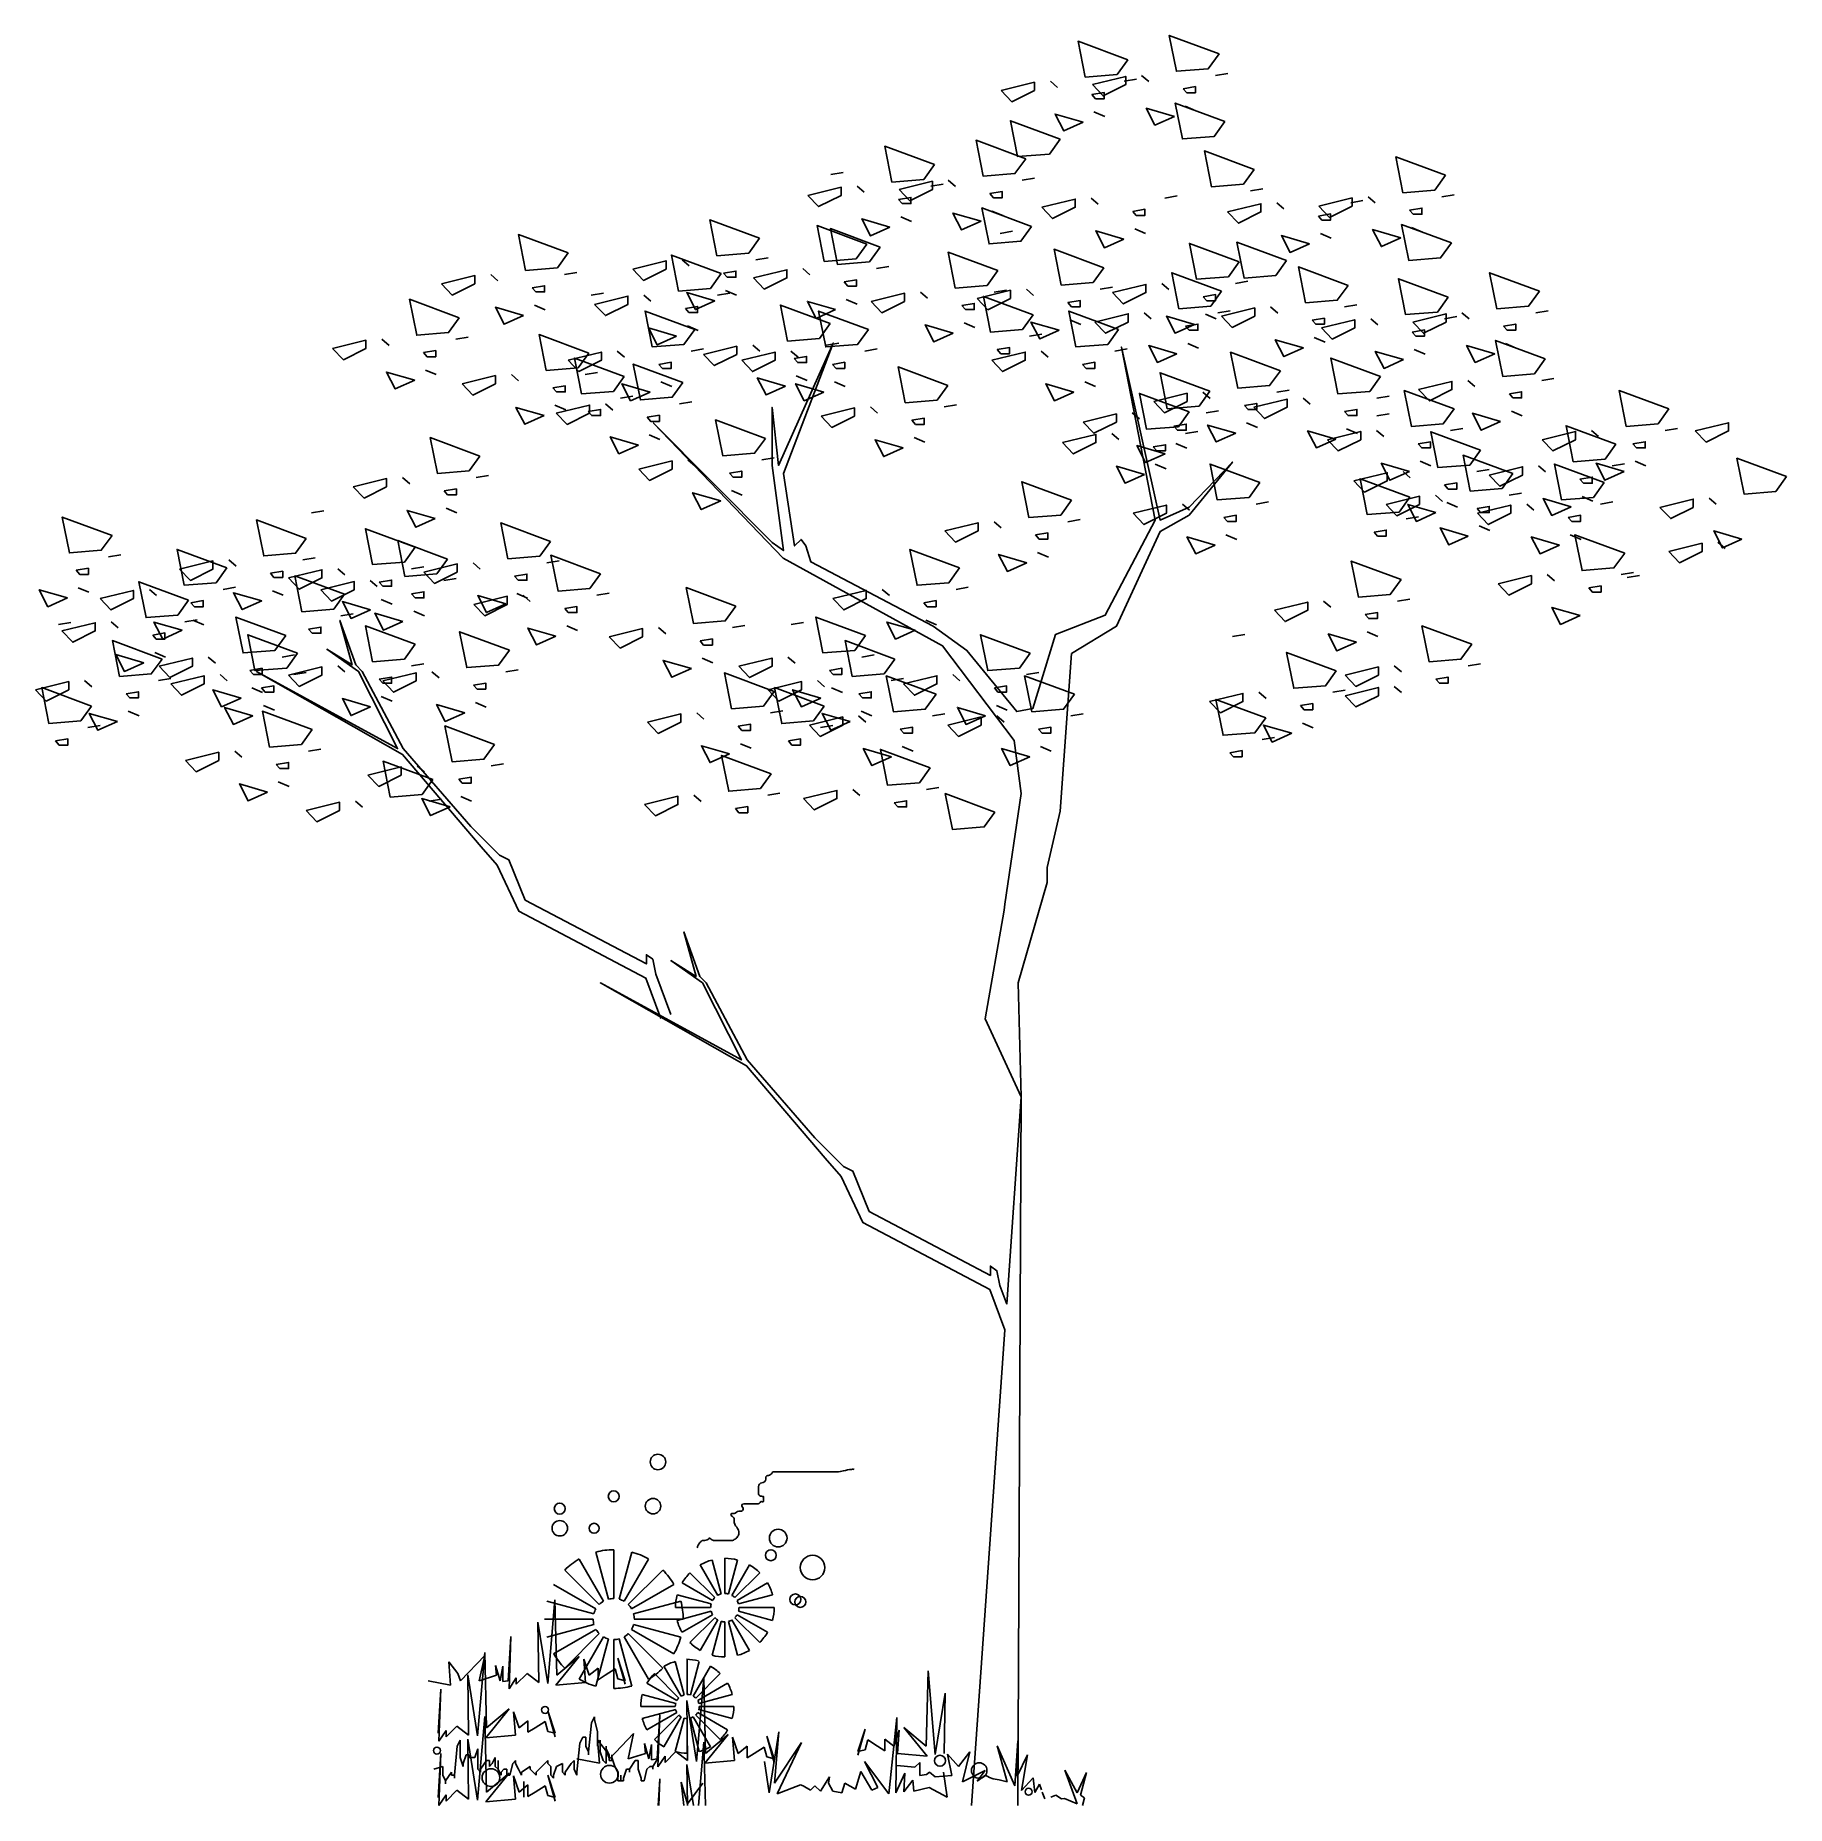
# Model space of a CAD drawing. Header units: millimetres. Extents: x 342.67 to 348.26, y 2602.7 to 2608.35.
import ezdxf

# ---------------------------------------------------------------- set-up
doc = ezdxf.new("R2010")
doc.units = ezdxf.units.MM
doc.header["$LTSCALE"] = 10
doc.layers.add('Vegetais', color=94, linetype='Continuous')

msp = doc.modelspace()

# ---------------------------------------------------------------- linework, layer by layer
at = {"layer": 'Vegetais'}
for p, q in [((344.4837, 2603.3526), (344.4058, 2603.4875)), ((344.4995, 2603.3592), (344.4592, 2603.5097)), ((344.5165, 2603.3614), (344.5165, 2603.5172)), ((344.5334, 2603.3592), (344.5737, 2603.5097)), ((344.5492, 2603.3526), (344.6271, 2603.4875)), ((344.8589, 2603.3761), (344.8299, 2603.4843)), ((344.8706, 2603.3777), (344.8706, 2603.4897)), ((344.8823, 2603.3761), (344.9113, 2603.4843)), ((344.4701, 2603.3422), (344.36, 2603.4524)), ((344.5628, 2603.3422), (344.673, 2603.4524)), ((344.8386, 2603.3644), (344.7593, 2603.4436)), ((344.8479, 2603.3716), (344.7919, 2603.4686)), ((344.8932, 2603.3716), (344.9492, 2603.4686)), ((344.9025, 2603.3644), (344.9818, 2603.4436)), ((344.4597, 2603.3287), (344.3248, 2603.4065)), ((344.5732, 2603.3287), (344.7081, 2603.4065)), ((344.8269, 2603.3441), (344.7186, 2603.3731)), ((344.8314, 2603.355), (344.7343, 2603.4111)), ((344.9097, 2603.355), (345.0068, 2603.4111)), ((344.9143, 2603.3441), (345.0225, 2603.3731)), ((344.4531, 2603.3128), (344.3027, 2603.3532)), ((344.3059, 2603.0908), (344.3288, 2603.3574)), ((344.3288, 2603.3574), (344.3346, 2603.1166)), ((344.5798, 2603.3128), (344.7302, 2603.3532)), ((344.8253, 2603.3324), (344.7133, 2603.3324)), ((344.8269, 2603.3207), (344.7186, 2603.2917)), ((344.8314, 2603.3098), (344.7343, 2603.2538)), ((344.9097, 2603.3098), (345.0068, 2603.2538)), ((344.9143, 2603.3207), (345.0225, 2603.2917)), ((344.9158, 2603.3324), (345.0278, 2603.3324)), ((344.2743, 2603.2858), (344.3059, 2603.0908)), ((344.2772, 2603.0937), (344.2743, 2603.2858)), ((344.4509, 2603.2959), (344.2951, 2603.2959)), ((344.4531, 2603.2789), (344.3027, 2603.2386)), ((344.4597, 2603.2631), (344.3248, 2603.1852)), ((344.4701, 2603.2495), (344.36, 2603.1394)), ((344.5628, 2603.2495), (344.673, 2603.1394)), ((344.5732, 2603.2631), (344.7081, 2603.1852)), ((344.5798, 2603.2789), (344.7302, 2603.2386)), ((344.582, 2603.2959), (344.7378, 2603.2959)), ((344.8386, 2603.3004), (344.7593, 2603.2212)), ((344.8479, 2603.2932), (344.7919, 2603.1962)), ((344.8589, 2603.2887), (344.8299, 2603.1805)), ((344.8706, 2603.2872), (344.8706, 2603.1751)), ((344.8823, 2603.2887), (344.9113, 2603.1805)), ((344.8932, 2603.2932), (344.9492, 2603.1962)), ((344.9025, 2603.3004), (344.9818, 2603.2212)), ((344.1796, 2603.0994), (344.1882, 2603.2399)), ((344.1882, 2603.2399), (344.1825, 2603.0736)), ((344.4837, 2603.2391), (344.4058, 2603.1042)), ((344.4995, 2603.2325), (344.4592, 2603.0821)), ((344.5165, 2603.2303), (344.5165, 2603.0745)), ((344.5334, 2603.2325), (344.5737, 2603.0821)), ((344.5492, 2603.2391), (344.6271, 2603.1042)), ((343.9903, 2603.1596), (344.019, 2603.1224)), ((343.996, 2603.0851), (343.9903, 2603.1596)), ((344.0276, 2603.0994), (344.105, 2603.1797)), ((344.0824, 2602.9232), (344.1053, 2603.1898)), ((344.105, 2603.1797), (344.0878, 2603.0994)), ((344.1053, 2603.1898), (344.1111, 2602.949)), ((344.1395, 2603.1482), (344.1538, 2603.0994)), ((344.1423, 2603.1166), (344.1395, 2603.1482)), ((344.1538, 2603.0994), (344.1624, 2603.1453)), ((344.1624, 2603.1453), (344.1624, 2603.0966)), ((344.4063, 2603.1768), (344.3317, 2603.0851)), ((344.3346, 2603.1166), (344.4063, 2603.1768)), ((344.4207, 2603.1682), (344.4379, 2603.1166)), ((344.4264, 2603.0937), (344.4207, 2603.1682)), ((344.4379, 2603.1166), (344.4666, 2603.1396)), ((344.4666, 2603.1396), (344.4666, 2603.1023)), ((344.4895, 2603.1166), (344.5211, 2603.1367)), ((344.5211, 2603.1367), (344.5297, 2603.1052)), ((344.5297, 2603.1711), (344.5526, 2603.088)), ((344.5526, 2603.0994), (344.5297, 2603.1711)), ((344.7317, 2603.0501), (344.6766, 2603.1455)), ((344.7409, 2603.0539), (344.7124, 2603.1603)), ((344.7509, 2603.0552), (344.7509, 2603.1654)), ((344.7608, 2603.0539), (344.7893, 2603.1603)), ((344.77, 2603.0501), (344.8251, 2603.1455)), ((343.9243, 2603.0994), (343.996, 2603.0851)), ((344.019, 2603.1224), (344.0276, 2603.0994)), ((344.0537, 2602.9261), (344.0508, 2603.1181)), ((344.0508, 2603.1181), (344.0824, 2602.9232)), ((344.0878, 2603.0994), (344.1423, 2603.1166)), ((344.1624, 2603.0966), (344.1796, 2603.0994)), ((344.1825, 2603.0736), (344.2055, 2603.108)), ((344.2055, 2603.088), (344.2399, 2603.1224)), ((344.2055, 2603.108), (344.2055, 2603.088)), ((344.2399, 2603.1224), (344.2772, 2603.0937)), ((344.3317, 2603.0851), (344.4264, 2603.0937)), ((344.4666, 2603.1023), (344.4895, 2603.1166)), ((344.5297, 2603.1052), (344.5526, 2603.0994)), ((344.7177, 2603.036), (344.6223, 2603.0911)), ((344.7238, 2603.044), (344.6459, 2603.1219)), ((344.778, 2603.044), (344.8559, 2603.1219)), ((344.7807, 2602.8418), (344.8037, 2603.1084)), ((344.784, 2603.036), (344.8795, 2603.0911)), ((344.8037, 2603.1084), (344.8094, 2602.8676)), ((345.5186, 2603.1311), (345.5128, 2602.8903)), ((345.5415, 2602.8645), (345.5186, 2603.1311)), ((343.9561, 2602.9318), (343.9647, 2603.0723)), ((343.9647, 2603.0723), (343.959, 2602.906)), ((344.7139, 2603.0268), (344.6074, 2603.0553)), ((344.7492, 2603.0367), (344.7807, 2602.8418)), ((344.752, 2602.8446), (344.7492, 2603.0367)), ((344.7879, 2603.0268), (344.8943, 2603.0553)), ((345.5731, 2603.0595), (345.5415, 2602.8645)), ((345.5702, 2602.8674), (345.5731, 2603.0595)), ((344.0824, 2602.7183), (344.1053, 2602.9849)), ((344.1053, 2602.9849), (344.1111, 2602.7441)), ((344.1828, 2603.0092), (344.1082, 2602.9175)), ((344.1111, 2602.949), (344.1828, 2603.0092)), ((344.2029, 2602.9261), (344.1971, 2603.0006)), ((344.1971, 2603.0006), (344.2144, 2602.949)), ((344.2144, 2602.949), (344.243, 2602.9719)), ((344.243, 2602.9719), (344.243, 2602.9347)), ((344.266, 2602.949), (344.2976, 2602.9691)), ((344.2976, 2602.9691), (344.3062, 2602.9375)), ((344.3291, 2602.9318), (344.3062, 2603.0035)), ((344.3062, 2603.0035), (344.3291, 2602.9203)), ((344.4363, 2602.8725), (344.4456, 2602.9655)), ((344.4456, 2602.9655), (344.4549, 2602.9841)), ((344.4549, 2602.9841), (344.4549, 2602.9748)), ((344.4549, 2602.9748), (344.4642, 2602.9376)), ((344.7125, 2603.0169), (344.6024, 2603.0169)), ((344.7139, 2603.007), (344.6074, 2602.9785)), ((344.7177, 2602.9977), (344.6223, 2602.9426)), ((344.7238, 2602.9898), (344.6459, 2602.9119)), ((344.6545, 2602.8504), (344.6631, 2602.9908)), ((344.6631, 2602.9908), (344.6574, 2602.8246)), ((344.7317, 2602.9837), (344.6766, 2602.8883)), ((344.7409, 2602.9799), (344.7124, 2602.8735)), ((344.7509, 2602.9786), (344.7509, 2602.8684)), ((344.7608, 2602.9799), (344.7893, 2602.8735)), ((344.77, 2602.9837), (344.8251, 2602.8883)), ((344.778, 2602.9898), (344.8559, 2602.9119)), ((344.784, 2602.9977), (344.8795, 2602.9426)), ((344.7879, 2603.007), (344.8943, 2602.9785)), ((344.7892, 2603.0169), (344.8993, 2603.0169)), ((345.4191, 2602.9822), (345.3933, 2602.7386)), ((345.4163, 2602.7414), (345.4191, 2602.9822)), ((343.959, 2602.906), (343.9819, 2602.9404)), ((343.9819, 2602.9203), (344.0164, 2602.9547)), ((343.9819, 2602.9404), (343.9819, 2602.9203)), ((344.0164, 2602.9547), (344.0537, 2602.9261)), ((344.0175, 2602.8911), (344.0268, 2602.9097)), ((344.0268, 2602.9097), (344.0268, 2602.8539)), ((344.0508, 2602.9133), (344.0824, 2602.7183)), ((344.0537, 2602.7212), (344.0508, 2602.9133)), ((344.1082, 2602.9175), (344.2029, 2602.9261)), ((344.243, 2602.9347), (344.266, 2602.949)), ((344.3062, 2602.9375), (344.3291, 2602.9318)), ((344.4083, 2602.9004), (344.4176, 2602.919)), ((344.4176, 2602.919), (344.4269, 2602.919)), ((344.4269, 2602.919), (344.4269, 2602.8911)), ((344.4642, 2602.9376), (344.4642, 2602.8911)), ((344.4642, 2602.9004), (344.4735, 2602.9097)), ((344.4651, 2602.9106), (344.4938, 2602.8733)), ((344.4709, 2602.836), (344.4651, 2602.9106)), ((344.4735, 2602.9097), (344.4735, 2602.8725)), ((344.5024, 2602.8504), (344.5799, 2602.9306)), ((344.5799, 2602.9306), (344.5627, 2602.8504)), ((344.8812, 2602.9278), (344.8066, 2602.836)), ((344.8094, 2602.8676), (344.8812, 2602.9278)), ((344.8955, 2602.9192), (344.9127, 2602.8676)), ((344.9012, 2602.8446), (344.8955, 2602.9192)), ((345.0045, 2602.922), (345.0275, 2602.8389)), ((345.0275, 2602.8504), (345.0045, 2602.922)), ((345.0433, 2602.9364), (345.0117, 2602.7414)), ((345.0289, 2602.773), (345.0433, 2602.9364)), ((345.3177, 2602.9448), (345.2948, 2602.8617)), ((345.2948, 2602.8731), (345.3177, 2602.9448)), ((345.3263, 2602.9104), (345.3177, 2602.8789)), ((345.3579, 2602.8903), (345.3263, 2602.9104)), ((345.3808, 2602.9133), (345.3808, 2602.876)), ((345.4095, 2602.8903), (345.3808, 2602.9133)), ((345.4268, 2602.9419), (345.4095, 2602.8903)), ((345.421, 2602.8674), (345.4268, 2602.9419)), ((345.4411, 2602.9505), (345.5157, 2602.8588)), ((345.5128, 2602.8903), (345.4411, 2602.9505)), ((343.9561, 2602.7269), (343.9647, 2602.8674)), ((343.9647, 2602.8674), (343.959, 2602.7011)), ((344.0082, 2602.7981), (344.0175, 2602.8911)), ((344.0268, 2602.8539), (344.0361, 2602.826)), ((344.0361, 2602.8353), (344.0454, 2602.8632)), ((344.0454, 2602.8632), (344.0547, 2602.8632)), ((344.0547, 2602.8632), (344.0547, 2602.8539)), ((344.0547, 2602.8539), (344.0733, 2602.8539)), ((344.0733, 2602.8539), (344.0826, 2602.8818)), ((344.0826, 2602.8818), (344.0826, 2602.8167)), ((344.1292, 2602.8353), (344.1385, 2602.8539)), ((344.1385, 2602.8539), (344.1385, 2602.826)), ((344.399, 2602.8074), (344.4083, 2602.9004)), ((344.4269, 2602.8911), (344.4363, 2602.8725)), ((344.4363, 2602.8725), (344.4363, 2602.8632)), ((344.4363, 2602.8632), (344.4363, 2602.8725)), ((344.4642, 2602.8911), (344.4642, 2602.9004)), ((344.4735, 2602.8725), (344.4828, 2602.8446)), ((344.4921, 2602.8353), (344.4921, 2602.8911)), ((344.4921, 2602.8911), (344.4921, 2602.8818)), ((344.4921, 2602.8818), (344.5014, 2602.8632)), ((344.4938, 2602.8733), (344.5024, 2602.8504)), ((344.5014, 2602.8632), (344.5014, 2602.8446)), ((344.5107, 2602.8446), (344.5107, 2602.8632)), ((344.5107, 2602.8632), (344.5107, 2602.8539)), ((344.5107, 2602.8539), (344.52, 2602.826)), ((344.5627, 2602.8504), (344.6172, 2602.8676)), ((344.6143, 2602.8991), (344.6287, 2602.8504)), ((344.6172, 2602.8676), (344.6143, 2602.8991)), ((344.6287, 2602.8504), (344.6373, 2602.8962)), ((344.6373, 2602.8962), (344.6373, 2602.8475)), ((344.641, 2602.826), (344.6596, 2602.8539)), ((344.6574, 2602.8246), (344.6803, 2602.859)), ((344.6803, 2602.8389), (344.7147, 2602.8733)), ((344.6803, 2602.859), (344.6803, 2602.8389)), ((344.7147, 2602.8733), (344.752, 2602.8446)), ((344.7863, 2602.7011), (344.8037, 2602.9035)), ((344.8037, 2602.9035), (344.8085, 2602.7011)), ((344.9127, 2602.8676), (344.9414, 2602.8905)), ((344.9414, 2602.8905), (344.9414, 2602.8532)), ((344.9414, 2602.8532), (344.9644, 2602.8676)), ((344.9644, 2602.8676), (344.9959, 2602.8876)), ((344.9959, 2602.8876), (345.0045, 2602.8561)), ((345.0045, 2602.8561), (345.0275, 2602.8504)), ((345.115, 2602.902), (345.0289, 2602.773)), ((345.0375, 2602.7386), (345.115, 2602.902)), ((345.3177, 2602.8789), (345.2948, 2602.8731)), ((345.3808, 2602.876), (345.3579, 2602.8903)), ((345.5157, 2602.8588), (345.421, 2602.8674)), ((345.594, 2602.7969), (345.581, 2602.8655)), ((345.581, 2602.8655), (345.6156, 2602.8255)), ((345.6156, 2602.8255), (345.6516, 2602.8724)), ((345.6516, 2602.8724), (345.6288, 2602.7772)), ((345.7708, 2602.7764), (345.7385, 2602.8913)), ((345.7385, 2602.8913), (345.7951, 2602.7641)), ((345.7951, 2602.7641), (345.8048, 2602.9076)), ((345.8048, 2602.9076), (345.8025, 2602.7949)), ((345.8025, 2602.7949), (345.8358, 2602.8624)), ((345.8358, 2602.8624), (345.8161, 2602.7494)), ((343.9431, 2602.8167), (343.971, 2602.826)), ((343.971, 2602.826), (343.971, 2602.7981)), ((343.971, 2602.7981), (343.9803, 2602.7795)), ((343.9803, 2602.7795), (343.9989, 2602.8074)), ((343.9989, 2602.8074), (343.9989, 2602.7981)), ((343.9989, 2602.7981), (344.0082, 2602.7981)), ((344.0082, 2602.7981), (344.0082, 2602.7888)), ((344.0082, 2602.7888), (344.0082, 2602.7981)), ((344.0361, 2602.826), (344.0361, 2602.8353)), ((344.0826, 2602.8167), (344.0919, 2602.8074)), ((344.0919, 2602.8167), (344.1106, 2602.8446)), ((344.0919, 2602.8074), (344.0919, 2602.8167)), ((344.1828, 2602.8043), (344.1082, 2602.7126)), ((344.1106, 2602.8446), (344.1199, 2602.8446)), ((344.1111, 2602.7441), (344.1828, 2602.8043)), ((344.1199, 2602.8446), (344.1199, 2602.826)), ((344.1199, 2602.826), (344.1292, 2602.8353)), ((344.1385, 2602.826), (344.1478, 2602.8167)), ((344.1478, 2602.8074), (344.1478, 2602.8446)), ((344.1478, 2602.8446), (344.1478, 2602.8167)), ((344.1478, 2602.8167), (344.1478, 2602.8074)), ((344.1478, 2602.8167), (344.1571, 2602.7981)), ((344.1571, 2602.8074), (344.1664, 2602.8167)), ((344.1571, 2602.7981), (344.1571, 2602.8074)), ((344.1664, 2602.8167), (344.1757, 2602.8167)), ((344.1757, 2602.8167), (344.1757, 2602.7981)), ((344.1757, 2602.7981), (344.185, 2602.7981)), ((344.185, 2602.7981), (344.1943, 2602.8353)), ((344.1943, 2602.8353), (344.2036, 2602.8446)), ((344.1971, 2602.7957), (344.2144, 2602.7441)), ((344.2029, 2602.7212), (344.1971, 2602.7957)), ((344.2036, 2602.8446), (344.2036, 2602.8353)), ((344.2036, 2602.8353), (344.2129, 2602.8167)), ((344.2129, 2602.8167), (344.2222, 2602.7981)), ((344.2222, 2602.8074), (344.2501, 2602.826)), ((344.2222, 2602.7981), (344.2222, 2602.8074)), ((344.2501, 2602.826), (344.2501, 2602.8167)), ((344.2501, 2602.8167), (344.2688, 2602.7981)), ((344.2688, 2602.8074), (344.2967, 2602.8353)), ((344.2688, 2602.7981), (344.2688, 2602.8074)), ((344.2967, 2602.8353), (344.306, 2602.8446)), ((344.306, 2602.8446), (344.306, 2602.8353)), ((344.306, 2602.8353), (344.3153, 2602.826)), ((344.3062, 2602.7986), (344.3291, 2602.7155)), ((344.3291, 2602.7269), (344.3062, 2602.7986)), ((344.3153, 2602.826), (344.3153, 2602.7981)), ((344.3153, 2602.7981), (344.3246, 2602.7888)), ((344.3246, 2602.7981), (344.3339, 2602.826)), ((344.3246, 2602.7888), (344.3246, 2602.7981)), ((344.3339, 2602.826), (344.3525, 2602.8353)), ((344.3525, 2602.8353), (344.3525, 2602.8074)), ((344.3525, 2602.8074), (344.3618, 2602.7981)), ((344.3618, 2602.8074), (344.3804, 2602.8353)), ((344.3618, 2602.7981), (344.3618, 2602.8074)), ((344.3804, 2602.8353), (344.3897, 2602.8446)), ((344.3897, 2602.8446), (344.3897, 2602.8167)), ((344.3897, 2602.8167), (344.399, 2602.7981)), ((344.399, 2602.7981), (344.399, 2602.8074)), ((344.3991, 2602.8504), (344.4709, 2602.836)), ((344.4828, 2602.8446), (344.4921, 2602.8353)), ((344.5014, 2602.8446), (344.5107, 2602.8446)), ((344.52, 2602.826), (344.5293, 2602.8074)), ((344.5293, 2602.8074), (344.5293, 2602.7795)), ((344.5386, 2602.7795), (344.5386, 2602.7981)), ((344.5386, 2602.7981), (344.5386, 2602.7795)), ((344.5479, 2602.7888), (344.5572, 2602.8167)), ((344.5572, 2602.8167), (344.5665, 2602.8167)), ((344.5665, 2602.8167), (344.5851, 2602.8446)), ((344.5665, 2602.8167), (344.5665, 2602.8074)), ((344.5665, 2602.8074), (344.5665, 2602.8167)), ((344.5851, 2602.8446), (344.5944, 2602.8446)), ((344.5944, 2602.8446), (344.5944, 2602.8167)), ((344.5944, 2602.8167), (344.6038, 2602.7888)), ((344.6131, 2602.7795), (344.6224, 2602.8167)), ((344.6224, 2602.8167), (344.6317, 2602.826)), ((344.6317, 2602.826), (344.641, 2602.826)), ((344.6373, 2602.8475), (344.6545, 2602.8504)), ((344.641, 2602.826), (344.641, 2602.8167)), ((344.641, 2602.8167), (344.641, 2602.826)), ((344.7511, 2602.7011), (344.7492, 2602.8318)), ((344.7492, 2602.8318), (344.7703, 2602.7011)), ((344.8066, 2602.836), (344.9012, 2602.8446)), ((345.0117, 2602.7414), (344.9974, 2602.8418)), ((345.3044, 2602.8102), (345.2872, 2602.7529)), ((345.3388, 2602.75), (345.3044, 2602.8102)), ((345.3158, 2602.8418), (345.3589, 2602.7586)), ((345.3933, 2602.7386), (345.3158, 2602.8418)), ((345.4447, 2602.8048), (345.4163, 2602.7414)), ((345.4189, 2602.8287), (345.476, 2602.8231)), ((345.4418, 2602.7446), (345.4447, 2602.8048)), ((345.476, 2602.8231), (345.4928, 2602.838)), ((345.4928, 2602.838), (345.4925, 2602.7975)), ((345.4925, 2602.7975), (345.5133, 2602.8002)), ((345.5133, 2602.8002), (345.523, 2602.8074)), ((345.523, 2602.8074), (345.5412, 2602.7931)), ((345.5412, 2602.7931), (345.594, 2602.7969)), ((345.5681, 2602.8077), (345.5796, 2602.7274)), ((345.6288, 2602.7772), (345.7008, 2602.8129)), ((345.7008, 2602.8129), (345.6754, 2602.779)), ((345.6754, 2602.779), (345.7015, 2602.7983)), ((345.7015, 2602.7983), (345.7149, 2602.7905)), ((345.9552, 2602.8137), (345.9937, 2602.7414)), ((345.9944, 2602.7065), (345.9552, 2602.8137)), ((345.9937, 2602.7414), (346.0237, 2602.8065)), ((346.0237, 2602.8065), (346.0042, 2602.734)), ((343.9803, 2602.7795), (343.9803, 2602.7702)), ((343.9803, 2602.7702), (343.9803, 2602.7795)), ((343.9819, 2602.7155), (344.0164, 2602.7499)), ((344.0164, 2602.7499), (344.0537, 2602.7212)), ((344.2144, 2602.7441), (344.243, 2602.7671)), ((344.243, 2602.7671), (344.243, 2602.7298)), ((344.243, 2602.7298), (344.266, 2602.7441)), ((344.266, 2602.7441), (344.2976, 2602.7642)), ((344.2976, 2602.7642), (344.3062, 2602.7327)), ((344.5293, 2602.7795), (344.5386, 2602.7795)), ((344.5386, 2602.7795), (344.5479, 2602.7795)), ((344.5479, 2602.7795), (344.5479, 2602.7888)), ((344.6038, 2602.7888), (344.6038, 2602.7795)), ((344.6038, 2602.7795), (344.6131, 2602.7795)), ((344.6579, 2602.7011), (344.6631, 2602.786)), ((344.6631, 2602.786), (344.6602, 2602.7011)), ((344.7316, 2602.7756), (344.7402, 2602.701)), ((344.7517, 2602.7068), (344.7316, 2602.7756)), ((344.8005, 2602.7727), (344.7517, 2602.7068)), ((345.1121, 2602.7672), (345.0375, 2602.7386)), ((345.1207, 2602.7644), (345.1121, 2602.7672)), ((345.1437, 2602.75), (345.1207, 2602.7644)), ((345.158, 2602.7644), (345.1437, 2602.75)), ((345.1753, 2602.7472), (345.158, 2602.7644)), ((345.2039, 2602.793), (345.1753, 2602.7472)), ((345.2011, 2602.773), (345.2039, 2602.793)), ((345.2154, 2602.7472), (345.2011, 2602.773)), ((345.2441, 2602.7414), (345.2154, 2602.7472)), ((345.2527, 2602.773), (345.2441, 2602.7414)), ((345.2872, 2602.7529), (345.2527, 2602.773)), ((345.3589, 2602.7586), (345.3388, 2602.75)), ((345.4705, 2602.7819), (345.4418, 2602.7446)), ((345.4734, 2602.7475), (345.4705, 2602.7819)), ((345.5222, 2602.7589), (345.4734, 2602.7475)), ((345.5796, 2602.7274), (345.5222, 2602.7589)), ((345.7149, 2602.7905), (345.7258, 2602.786)), ((345.7258, 2602.786), (345.7457, 2602.783)), ((345.7457, 2602.783), (345.7708, 2602.7764)), ((345.8161, 2602.7494), (345.854, 2602.7901)), ((345.854, 2602.7901), (345.8587, 2602.7431)), ((345.8587, 2602.7431), (345.8742, 2602.7697)), ((345.8742, 2602.7697), (345.8802, 2602.7515)), ((345.8822, 2602.7436), (345.8906, 2602.7221)), ((343.959, 2602.7011), (343.9819, 2602.7355)), ((343.9819, 2602.7355), (343.9819, 2602.7155)), ((344.1082, 2602.7126), (344.2029, 2602.7212)), ((344.3062, 2602.7327), (344.3291, 2602.7269)), ((345.9105, 2602.7276), (345.9259, 2602.734)), ((345.9259, 2602.734), (345.9445, 2602.7226)), ((345.9445, 2602.7226), (345.9535, 2602.7241)), ((345.9535, 2602.7241), (345.9944, 2602.7065)), ((346.0042, 2602.734), (346.0176, 2602.7262)), ((346.0176, 2602.7262), (346.011, 2602.7011))]:
    msp.add_line(p, q, dxfattribs=at)
for points in [[(346.1555, 2608.2694), (346.1212, 2608.222), (346.0198, 2608.2138), (345.9969, 2608.3282)], [(346.4464, 2608.2882), (346.4121, 2608.2408), (346.3107, 2608.2326), (346.2878, 2608.347)], [(346.0426, 2608.1901), (346.0769, 2608.1541), (346.1488, 2608.1901), (346.1488, 2608.2162)], [(345.7517, 2608.1713), (345.786, 2608.1354), (345.8579, 2608.1713), (345.8579, 2608.1975)], [(346.0411, 2608.1582), (346.0525, 2608.1452), (346.0803, 2608.1452), (346.0803, 2608.1648)], [(346.332, 2608.177), (346.3434, 2608.1639), (346.3712, 2608.1639), (346.3712, 2608.1835)], [(346.3042, 2608.0887), (346.242, 2608.061), (346.2142, 2608.1149)], [(346.4652, 2608.0723), (346.4309, 2608.0249), (346.3295, 2608.0167), (346.3066, 2608.1312)], [(345.9397, 2608.016), (345.9054, 2607.9686), (345.804, 2607.9604), (345.7811, 2608.0749)], [(346.0133, 2608.07), (345.9511, 2608.0422), (345.9234, 2608.0961)], [(345.5392, 2607.9348), (345.5049, 2607.8874), (345.4035, 2607.8792), (345.3806, 2607.9937)], [(345.8301, 2607.9536), (345.7957, 2607.9062), (345.6944, 2607.898), (345.6715, 2608.0124)], [(346.5585, 2607.9195), (346.5242, 2607.8721), (346.4228, 2607.864), (346.3999, 2607.9784)], [(347.1684, 2607.9008), (347.1341, 2607.8534), (347.0327, 2607.8452), (347.0098, 2607.9596)], [(345.4262, 2607.8555), (345.4606, 2607.8196), (345.5325, 2607.8555), (345.5325, 2607.8817)], [(345.1353, 2607.8367), (345.1697, 2607.8008), (345.2416, 2607.8367), (345.2416, 2607.8629)], [(345.4247, 2607.8237), (345.4362, 2607.8106), (345.464, 2607.8106), (345.464, 2607.8302)], [(345.7156, 2607.8424), (345.7271, 2607.8294), (345.7549, 2607.8294), (345.7549, 2607.849)], [(345.8816, 2607.7989), (345.9159, 2607.7629), (345.9879, 2607.7989), (345.9879, 2607.825)], [(346.7646, 2607.8027), (346.7989, 2607.7667), (346.8708, 2607.8027), (346.8708, 2607.8288)], [(345.6878, 2607.7542), (345.6257, 2607.7264), (345.5979, 2607.7803)], [(345.8489, 2607.7378), (345.8145, 2607.6903), (345.7131, 2607.6822), (345.6902, 2607.7966)], [(346.171, 2607.7858), (346.1824, 2607.7727), (346.2102, 2607.7727), (346.2102, 2607.7923)], [(346.4737, 2607.7839), (346.508, 2607.748), (346.5799, 2607.7839), (346.5799, 2607.8101)], [(346.7631, 2607.7708), (346.7745, 2607.7578), (346.8023, 2607.7578), (346.8023, 2607.7774)], [(347.054, 2607.7896), (347.0654, 2607.7765), (347.0932, 2607.7765), (347.0932, 2607.7961)], [(344.3712, 2607.653), (344.3369, 2607.6056), (344.2355, 2607.5974), (344.2126, 2607.7118)], [(344.9811, 2607.6999), (344.9468, 2607.6525), (344.8454, 2607.6443), (344.8225, 2607.7587)], [(345.3234, 2607.6814), (345.289, 2607.634), (345.1877, 2607.6259), (345.1648, 2607.7403)], [(345.3659, 2607.6717), (345.3315, 2607.6243), (345.2301, 2607.6162), (345.2073, 2607.7306)], [(345.3969, 2607.7354), (345.3348, 2607.7076), (345.307, 2607.7616)], [(346.1432, 2607.6975), (346.0811, 2607.6697), (346.0533, 2607.7237)], [(346.7353, 2607.6826), (346.6731, 2607.6548), (346.6453, 2607.7087)], [(347.0262, 2607.7013), (346.964, 2607.6736), (346.9362, 2607.7275)], [(347.1872, 2607.6849), (347.1529, 2607.6375), (347.0515, 2607.6293), (347.0286, 2607.7438)], [(345.7412, 2607.5967), (345.7069, 2607.5493), (345.6055, 2607.5411), (345.5826, 2607.6555)], [(346.079, 2607.606), (346.0447, 2607.5586), (345.9433, 2607.5505), (345.9204, 2607.6649)], [(346.5107, 2607.6248), (346.4763, 2607.5774), (346.3749, 2607.5692), (346.3521, 2607.6836)], [(346.6617, 2607.6286), (346.6274, 2607.5812), (346.526, 2607.573), (346.5031, 2607.6875)], [(344.5773, 2607.6018), (344.6116, 2607.5658), (344.6835, 2607.6018), (344.6835, 2607.628)], [(344.8591, 2607.5873), (344.8248, 2607.5399), (344.7234, 2607.5317), (344.7005, 2607.6461)], [(344.8667, 2607.5887), (344.8781, 2607.5757), (344.9059, 2607.5757), (344.9059, 2607.5953)], [(344.962, 2607.5737), (344.9963, 2607.5377), (345.0683, 2607.5737), (345.0683, 2607.5998)], [(346.8579, 2607.5497), (346.8235, 2607.5023), (346.7221, 2607.4942), (346.6993, 2607.6086)], [(343.9673, 2607.5549), (344.0017, 2607.5189), (344.0736, 2607.5549), (344.0736, 2607.581)], [(344.2567, 2607.5418), (344.2682, 2607.5287), (344.296, 2607.5287), (344.296, 2607.5483)], [(345.2514, 2607.5606), (345.2629, 2607.5475), (345.2906, 2607.5475), (345.2906, 2607.5671)], [(346.1068, 2607.5267), (346.1411, 2607.4908), (346.2131, 2607.5267), (346.2131, 2607.5529)], [(346.4544, 2607.531), (346.42, 2607.4836), (346.3186, 2607.4754), (346.2958, 2607.5898)], [(347.1769, 2607.5122), (347.1426, 2607.4648), (347.0412, 2607.4566), (347.0183, 2607.571)], [(347.4678, 2607.531), (347.4335, 2607.4836), (347.3321, 2607.4754), (347.3092, 2607.5898)], [(344.024, 2607.4465), (343.9897, 2607.3991), (343.8883, 2607.3909), (343.8654, 2607.5054)], [(344.4553, 2607.4892), (344.4896, 2607.4532), (344.5616, 2607.4892), (344.5616, 2607.5154)], [(344.7447, 2607.4761), (344.7561, 2607.463), (344.7839, 2607.463), (344.7839, 2607.4827)], [(344.8389, 2607.5005), (344.7767, 2607.4727), (344.749, 2607.5266)], [(345.2063, 2607.4277), (345.172, 2607.3803), (345.0706, 2607.3722), (345.0477, 2607.4866)], [(345.2236, 2607.4723), (345.1615, 2607.4445), (345.1337, 2607.4985)], [(345.3373, 2607.4986), (345.3717, 2607.4626), (345.4436, 2607.4986), (345.4436, 2607.5247)], [(345.6267, 2607.4855), (345.6382, 2607.4724), (345.666, 2607.4724), (345.666, 2607.492)], [(345.6751, 2607.508), (345.7095, 2607.472), (345.7814, 2607.508), (345.7814, 2607.5341)], [(345.8538, 2607.4559), (345.8195, 2607.4085), (345.7181, 2607.4003), (345.6952, 2607.5147)], [(345.9646, 2607.4949), (345.976, 2607.4818), (346.0038, 2607.4818), (346.0038, 2607.5014)], [(346.3962, 2607.5137), (346.4077, 2607.5006), (346.4354, 2607.5006), (346.4354, 2607.5202)], [(344.2289, 2607.4535), (344.1668, 2607.4258), (344.139, 2607.4797)], [(344.7747, 2607.409), (344.7404, 2607.3616), (344.639, 2607.3534), (344.6161, 2607.4678)], [(345.3283, 2607.409), (345.294, 2607.3616), (345.1926, 2607.3534), (345.1697, 2607.4678)], [(345.9368, 2607.4066), (345.8746, 2607.3788), (345.8468, 2607.4328)], [(346.1259, 2607.409), (346.0916, 2607.3616), (345.9902, 2607.3534), (345.9673, 2607.4678)], [(346.0505, 2607.4329), (346.0848, 2607.3969), (346.1568, 2607.4329), (346.1568, 2607.459)], [(346.3684, 2607.4254), (346.3063, 2607.3976), (346.2785, 2607.4515)], [(346.3399, 2607.4198), (346.3513, 2607.4067), (346.3791, 2607.4067), (346.3791, 2607.4264)], [(346.454, 2607.4517), (346.4883, 2607.4157), (346.5603, 2607.4517), (346.5603, 2607.4778)], [(346.7434, 2607.4386), (346.7548, 2607.4255), (346.7826, 2607.4255), (346.7826, 2607.4451)], [(346.773, 2607.4141), (346.8074, 2607.3782), (346.8793, 2607.4141), (346.8793, 2607.4403)], [(347.0639, 2607.4329), (347.0983, 2607.3969), (347.1702, 2607.4329), (347.1702, 2607.459)], [(347.3533, 2607.4198), (347.3648, 2607.4067), (347.3926, 2607.4067), (347.3926, 2607.4264)], [(343.6201, 2607.3484), (343.6545, 2607.3125), (343.7264, 2607.3484), (343.7264, 2607.3746)], [(344.4369, 2607.3339), (344.4025, 2607.2865), (344.3012, 2607.2783), (344.2783, 2607.3927)], [(344.7169, 2607.3879), (344.6548, 2607.3601), (344.627, 2607.414)], [(345.599, 2607.3972), (345.5368, 2607.3695), (345.509, 2607.4234)], [(346.7156, 2607.3503), (346.6535, 2607.3225), (346.6257, 2607.3765)], [(347.0624, 2607.401), (347.0739, 2607.388), (347.1017, 2607.388), (347.1017, 2607.4076)], [(347.4866, 2607.3151), (347.4522, 2607.2677), (347.3508, 2607.2596), (347.328, 2607.374)], [(343.9096, 2607.3354), (343.921, 2607.3223), (343.9488, 2607.3223), (343.9488, 2607.3419)], [(344.3708, 2607.3109), (344.4052, 2607.2749), (344.4771, 2607.3109), (344.4771, 2607.3371)], [(344.5495, 2607.2588), (344.5152, 2607.2114), (344.4138, 2607.2033), (344.3909, 2607.3177)], [(344.8025, 2607.3297), (344.8368, 2607.2937), (344.9088, 2607.3297), (344.9088, 2607.3558)], [(344.9245, 2607.3109), (344.9588, 2607.2749), (345.0307, 2607.3109), (345.0307, 2607.3371)], [(345.0919, 2607.3166), (345.1033, 2607.3035), (345.1311, 2607.3035), (345.1311, 2607.3231)], [(345.7221, 2607.3109), (345.7564, 2607.2749), (345.8283, 2607.3109), (345.8283, 2607.3371)], [(345.7394, 2607.3447), (345.7508, 2607.3317), (345.7786, 2607.3317), (345.7786, 2607.3513)], [(346.3121, 2607.3316), (346.25, 2607.3038), (346.2222, 2607.3577)], [(346.642, 2607.2776), (346.6077, 2607.2302), (346.5063, 2607.222), (346.4834, 2607.3364)], [(346.9611, 2607.2588), (346.9267, 2607.2114), (346.8254, 2607.2033), (346.8025, 2607.3177)], [(347.0346, 2607.3128), (346.9725, 2607.285), (346.9447, 2607.3389)], [(347.3255, 2607.3316), (347.2634, 2607.3038), (347.2356, 2607.3577)], [(343.8818, 2607.2471), (343.8196, 2607.2193), (343.7918, 2607.2732)], [(344.033, 2607.2358), (344.0674, 2607.1999), (344.1393, 2607.2358), (344.1393, 2607.262)], [(344.7372, 2607.2401), (344.7028, 2607.1927), (344.6014, 2607.1845), (344.5786, 2607.2989)], [(344.6602, 2607.2978), (344.6717, 2607.2847), (344.6995, 2607.2847), (344.6995, 2607.3044)], [(345.2139, 2607.2978), (345.2253, 2607.2847), (345.2531, 2607.2847), (345.2531, 2607.3044)], [(345.5817, 2607.2307), (345.5473, 2607.1833), (345.446, 2607.1751), (345.4231, 2607.2895)], [(346.0115, 2607.2978), (346.0229, 2607.2847), (346.0507, 2607.2847), (346.0507, 2607.3044)], [(346.4168, 2607.2119), (346.3825, 2607.1645), (346.2811, 2607.1563), (346.2582, 2607.2708)], [(344.3224, 2607.2228), (344.3339, 2607.2097), (344.3617, 2607.2097), (344.3617, 2607.2293)], [(344.6324, 2607.2096), (344.5703, 2607.1818), (344.5425, 2607.2357)], [(345.0641, 2607.2283), (345.002, 2607.2005), (344.9742, 2607.2545)], [(345.1861, 2607.2096), (345.1239, 2607.1818), (345.0961, 2607.2357)], [(345.9837, 2607.2096), (345.9215, 2607.1818), (345.8937, 2607.2357)], [(346.3511, 2607.1462), (346.3168, 2607.0988), (346.2154, 2607.0906), (346.1925, 2607.2051)], [(346.2382, 2607.1795), (346.2725, 2607.1436), (346.3444, 2607.1795), (346.3444, 2607.2057)], [(347.1957, 2607.1556), (347.1613, 2607.1082), (347.06, 2607.1), (347.0371, 2607.2144)], [(347.0827, 2607.2171), (347.117, 2607.1811), (347.189, 2607.2171), (347.189, 2607.2432)], [(347.3721, 2607.204), (347.3835, 2607.1909), (347.4113, 2607.1909), (347.4113, 2607.2105)], [(347.8807, 2607.1556), (347.8463, 2607.1082), (347.745, 2607.1), (347.7221, 2607.2144)], [(344.2946, 2607.1345), (344.2325, 2607.1067), (344.2047, 2607.1606)], [(344.3333, 2607.142), (344.3676, 2607.106), (344.4396, 2607.142), (344.4396, 2607.1681)], [(344.435, 2607.1477), (344.4465, 2607.1346), (344.4743, 2607.1346), (344.4743, 2607.1542)], [(345.1778, 2607.1326), (345.2122, 2607.0966), (345.2841, 2607.1326), (345.2841, 2607.1588)], [(346.5276, 2607.1664), (346.539, 2607.1534), (346.5668, 2607.1534), (346.5668, 2607.173)], [(346.5572, 2607.1608), (346.5915, 2607.1248), (346.6635, 2607.1608), (346.6635, 2607.1869)], [(346.8466, 2607.1477), (346.8581, 2607.1346), (346.8859, 2607.1346), (346.8859, 2607.1542)], [(344.6227, 2607.1289), (344.6342, 2607.1158), (344.6619, 2607.1158), (344.6619, 2607.1355)], [(344.9999, 2607.0618), (344.9656, 2607.0144), (344.8642, 2607.0062), (344.8413, 2607.1206)], [(345.4672, 2607.1195), (345.4787, 2607.1065), (345.5065, 2607.1065), (345.5065, 2607.1261)], [(346.013, 2607.1138), (346.0473, 2607.0779), (346.1192, 2607.1138), (346.1192, 2607.14)], [(346.3024, 2607.1008), (346.3138, 2607.0877), (346.3416, 2607.0877), (346.3416, 2607.1073)], [(346.4998, 2607.0782), (346.4376, 2607.0504), (346.4098, 2607.1043)], [(347.3443, 2607.1157), (347.2822, 2607.0879), (347.2544, 2607.1419)], [(347.7118, 2607.043), (347.6774, 2606.9956), (347.576, 2606.9874), (347.5532, 2607.1018)], [(347.9647, 2607.0857), (347.9991, 2607.0497), (348.071, 2607.0857), (348.071, 2607.1118)], [(344.0897, 2607.0055), (344.0554, 2606.9581), (343.954, 2606.9499), (343.9311, 2607.0643)], [(344.5949, 2607.0406), (344.5328, 2607.0129), (344.505, 2607.0668)], [(345.4394, 2607.0313), (345.3773, 2607.0035), (345.3495, 2607.0574)], [(345.9473, 2607.0481), (345.9816, 2607.0122), (346.0536, 2607.0481), (346.0536, 2607.0743)], [(346.2746, 2607.0125), (346.2124, 2606.9847), (346.1846, 2607.0386)], [(346.2367, 2607.0351), (346.2481, 2607.022), (346.2759, 2607.022), (346.2759, 2607.0416)], [(346.8188, 2607.0594), (346.7567, 2607.0316), (346.7289, 2607.0856)], [(346.7918, 2607.0575), (346.8261, 2607.0216), (346.8981, 2607.0575), (346.8981, 2607.0837)], [(347.0812, 2607.0445), (347.0927, 2607.0314), (347.1205, 2607.0314), (347.1205, 2607.051)], [(347.2801, 2607.0242), (347.2458, 2606.9768), (347.1444, 2606.9687), (347.1215, 2607.0831)], [(347.4768, 2607.0575), (347.5111, 2607.0216), (347.5831, 2607.0575), (347.5831, 2607.0837)], [(347.7662, 2607.0445), (347.7777, 2607.0314), (347.8055, 2607.0314), (347.8055, 2607.051)], [(344.596, 2606.9637), (344.6304, 2606.9277), (344.7023, 2606.9637), (344.7023, 2606.9898)], [(346.2089, 2606.9468), (346.1468, 2606.919), (346.119, 2606.973)], [(346.5763, 2606.921), (346.542, 2606.8736), (346.4406, 2606.8654), (346.4177, 2606.9798)], [(347.0534, 2606.9562), (346.9913, 2606.9284), (346.9635, 2606.9823)], [(347.3833, 2606.9492), (347.349, 2606.9018), (347.2476, 2606.8936), (347.2247, 2607.008)], [(347.6742, 2606.921), (347.6399, 2606.8736), (347.5385, 2606.8654), (347.5156, 2606.9798)], [(347.7384, 2606.9562), (347.6763, 2606.9284), (347.6485, 2606.9823)], [(348.256, 2606.9398), (348.2217, 2606.8924), (348.1203, 2606.8842), (348.0974, 2606.9986)], [(343.6858, 2606.9074), (343.7202, 2606.8714), (343.7921, 2606.9074), (343.7921, 2606.9335)], [(344.8854, 2606.9506), (344.8969, 2606.9375), (344.9247, 2606.9375), (344.9247, 2606.9572)], [(345.9758, 2606.8647), (345.9415, 2606.8173), (345.8401, 2606.8091), (345.8172, 2606.9235)], [(346.8762, 2606.9262), (346.9106, 2606.8902), (346.9825, 2606.9262), (346.9825, 2606.9523)], [(347.0549, 2606.8741), (347.0206, 2606.8267), (346.9192, 2606.8185), (346.8963, 2606.9329)], [(347.1657, 2606.9131), (347.1771, 2606.9), (347.2049, 2606.9), (347.2049, 2606.9196)], [(347.3079, 2606.9449), (347.3422, 2606.909), (347.4142, 2606.9449), (347.4142, 2606.9711)], [(347.5973, 2606.9318), (347.6088, 2606.9188), (347.6365, 2606.9188), (347.6365, 2606.9384)], [(343.9752, 2606.8943), (343.9867, 2606.8812), (344.0145, 2606.8812), (344.0145, 2606.9008)], [(344.8576, 2606.8624), (344.7955, 2606.8346), (344.7677, 2606.8885)], [(346.9795, 2606.8511), (347.0138, 2606.8151), (347.0857, 2606.8511), (347.0857, 2606.8772)], [(347.5695, 2606.8436), (347.5074, 2606.8158), (347.4796, 2606.8697)], [(347.8521, 2606.8417), (347.8865, 2606.8057), (347.9584, 2606.8417), (347.9584, 2606.8679)], [(342.9167, 2606.7521), (342.8824, 2606.7047), (342.781, 2606.6965), (342.7581, 2606.8109)], [(343.9474, 2606.806), (343.8853, 2606.7783), (343.8575, 2606.8322)], [(346.1725, 2606.8229), (346.2068, 2606.787), (346.2788, 2606.8229), (346.2788, 2606.8491)], [(346.4619, 2606.8099), (346.4733, 2606.7968), (346.5011, 2606.7968), (346.5011, 2606.8164)], [(347.1379, 2606.8248), (347.0757, 2606.797), (347.0479, 2606.851)], [(347.2689, 2606.838), (347.2803, 2606.8249), (347.3081, 2606.8249), (347.3081, 2606.8445)], [(347.2704, 2606.8229), (347.3047, 2606.787), (347.3766, 2606.8229), (347.3766, 2606.8491)], [(347.5598, 2606.8099), (347.5712, 2606.7968), (347.599, 2606.7968), (347.599, 2606.8164)], [(343.5361, 2606.7427), (343.5017, 2606.6953), (343.4003, 2606.6871), (343.3775, 2606.8015)], [(343.8833, 2606.7146), (343.8489, 2606.6672), (343.7475, 2606.659), (343.7246, 2606.7734)], [(344.3149, 2606.7333), (344.2806, 2606.6859), (344.1792, 2606.6777), (344.1563, 2606.7922)], [(345.5719, 2606.7666), (345.6063, 2606.7307), (345.6782, 2606.7666), (345.6782, 2606.7928)], [(345.8613, 2606.7536), (345.8728, 2606.7405), (345.9006, 2606.7405), (345.9006, 2606.7601)], [(346.4341, 2606.7216), (346.372, 2606.6938), (346.3442, 2606.7477)], [(346.9405, 2606.7629), (346.9519, 2606.7499), (346.9797, 2606.7499), (346.9797, 2606.7695)], [(347.2411, 2606.7497), (347.1789, 2606.722), (347.1512, 2606.7759)], [(347.532, 2606.7216), (347.4698, 2606.6938), (347.442, 2606.7477)], [(347.7399, 2606.6958), (347.7056, 2606.6484), (347.6042, 2606.6402), (347.5813, 2606.7546)], [(348.1138, 2606.7404), (348.0516, 2606.7126), (348.0238, 2606.7665)], [(343.2827, 2606.6489), (343.2484, 2606.6015), (343.147, 2606.5933), (343.1241, 2606.7077)], [(343.9865, 2606.677), (343.9521, 2606.6296), (343.8508, 2606.6214), (343.8279, 2606.7359)], [(345.6192, 2606.6489), (345.5849, 2606.6015), (345.4835, 2606.5933), (345.4606, 2606.7077)], [(345.8335, 2606.6653), (345.7714, 2606.6375), (345.7436, 2606.6914)], [(347.8803, 2606.7009), (347.9146, 2606.665), (347.9866, 2606.7009), (347.9866, 2606.7271)], [(342.8023, 2606.6409), (342.8137, 2606.6279), (342.8415, 2606.6279), (342.8415, 2606.6475)], [(343.1322, 2606.6446), (343.1665, 2606.6087), (343.2385, 2606.6446), (343.2385, 2606.6708)], [(343.4216, 2606.6316), (343.433, 2606.6185), (343.4608, 2606.6185), (343.4608, 2606.6381)], [(343.4794, 2606.6165), (343.5137, 2606.5805), (343.5857, 2606.6165), (343.5857, 2606.6426)], [(343.911, 2606.6353), (343.9454, 2606.5993), (344.0173, 2606.6353), (344.0173, 2606.6614)], [(344.4744, 2606.6301), (344.4401, 2606.5827), (344.3387, 2606.5745), (344.3158, 2606.6889)], [(347.0268, 2606.6113), (346.9924, 2606.5639), (346.891, 2606.5558), (346.8682, 2606.6702)], [(342.7745, 2606.5527), (342.7124, 2606.5249), (342.6846, 2606.5788)], [(343.1607, 2606.5456), (343.1264, 2606.4982), (343.025, 2606.4901), (343.0021, 2606.6045)], [(343.658, 2606.5644), (343.6237, 2606.517), (343.5223, 2606.5088), (343.4994, 2606.6233)], [(343.5826, 2606.5789), (343.6169, 2606.543), (343.6889, 2606.5789), (343.6889, 2606.6051)], [(343.7688, 2606.6034), (343.7802, 2606.5903), (343.808, 2606.5903), (343.808, 2606.6099)], [(344.2004, 2606.6222), (344.2119, 2606.6091), (344.2397, 2606.6091), (344.2397, 2606.6287)], [(344.9061, 2606.5269), (344.8717, 2606.4795), (344.7704, 2606.4713), (344.7475, 2606.5857)], [(347.336, 2606.5977), (347.3704, 2606.5618), (347.4423, 2606.5977), (347.4423, 2606.6239)], [(347.6255, 2606.5846), (347.6369, 2606.5716), (347.6647, 2606.5716), (347.6647, 2606.5912)], [(342.8788, 2606.5508), (342.9132, 2606.5148), (342.9851, 2606.5508), (342.9851, 2606.5769)], [(343.1682, 2606.5377), (343.1797, 2606.5246), (343.2075, 2606.5246), (343.2075, 2606.5443)], [(343.3938, 2606.5433), (343.3317, 2606.5155), (343.3039, 2606.5694)], [(343.741, 2606.5151), (343.6789, 2606.4874), (343.6511, 2606.5413)], [(343.872, 2606.5659), (343.8835, 2606.5528), (343.9113, 2606.5528), (343.9113, 2606.5724)], [(344.0705, 2606.532), (344.1049, 2606.4961), (344.1768, 2606.532), (344.1768, 2606.5582)], [(344.1726, 2606.5339), (344.1105, 2606.5061), (344.0827, 2606.5601)], [(344.36, 2606.5189), (344.3714, 2606.5059), (344.3992, 2606.5059), (344.3992, 2606.5255)], [(345.2153, 2606.5508), (345.2497, 2606.5148), (345.3216, 2606.5508), (345.3216, 2606.5769)], [(345.5048, 2606.5377), (345.5162, 2606.5246), (345.544, 2606.5246), (345.544, 2606.5443)], [(346.6229, 2606.5133), (346.6572, 2606.4773), (346.7292, 2606.5133), (346.7292, 2606.5394)], [(347.5977, 2606.4964), (347.5355, 2606.4686), (347.5077, 2606.5225)], [(342.7568, 2606.4476), (342.7912, 2606.4116), (342.8631, 2606.4476), (342.8631, 2606.4737)], [(343.1404, 2606.4495), (343.0783, 2606.4217), (343.0505, 2606.4756)], [(343.4704, 2606.433), (343.436, 2606.3856), (343.3347, 2606.3775), (343.3118, 2606.4919)], [(343.8442, 2606.4776), (343.7821, 2606.4498), (343.7543, 2606.5038)], [(345.3189, 2606.433), (345.2846, 2606.3856), (345.1832, 2606.3775), (345.1603, 2606.4919)], [(345.477, 2606.4495), (345.4148, 2606.4217), (345.387, 2606.4756)], [(346.9123, 2606.5002), (346.9237, 2606.4871), (346.9515, 2606.4871), (346.9515, 2606.5067)], [(343.0763, 2606.358), (343.0419, 2606.3106), (342.9406, 2606.3024), (342.9177, 2606.4168)], [(343.0463, 2606.4345), (343.0577, 2606.4214), (343.0855, 2606.4214), (343.0855, 2606.441)], [(343.5079, 2606.3767), (343.4736, 2606.3293), (343.3722, 2606.3212), (343.3493, 2606.4356)], [(343.5436, 2606.4533), (343.555, 2606.4402), (343.5828, 2606.4402), (343.5828, 2606.4598)], [(343.8833, 2606.4049), (343.8489, 2606.3575), (343.7475, 2606.3493), (343.7246, 2606.4637)], [(344.1835, 2606.3861), (344.1492, 2606.3387), (344.0478, 2606.3305), (344.0249, 2606.445)], [(344.3322, 2606.4307), (344.27, 2606.4029), (344.2422, 2606.4568)], [(344.5022, 2606.4288), (344.5365, 2606.3928), (344.6085, 2606.4288), (344.6085, 2606.455)], [(344.7916, 2606.4157), (344.8031, 2606.4026), (344.8309, 2606.4026), (344.8309, 2606.4223)], [(345.4128, 2606.358), (345.3784, 2606.3106), (345.2771, 2606.3024), (345.2542, 2606.4168)], [(345.8444, 2606.3767), (345.8101, 2606.3293), (345.7087, 2606.3212), (345.6858, 2606.4356)], [(346.8845, 2606.4119), (346.8224, 2606.3841), (346.7946, 2606.4381)], [(347.252, 2606.4049), (347.2176, 2606.3575), (347.1163, 2606.3493), (347.0934, 2606.4637)], [(343.0185, 2606.3462), (342.9563, 2606.3184), (342.9285, 2606.3724)], [(343.0665, 2606.335), (343.1008, 2606.299), (343.1728, 2606.335), (343.1728, 2606.3611)], [(344.7638, 2606.3275), (344.7017, 2606.2997), (344.6739, 2606.3536)], [(344.9151, 2606.335), (344.9494, 2606.299), (345.0214, 2606.335), (345.0214, 2606.3611)], [(346.8203, 2606.3204), (346.786, 2606.273), (346.6846, 2606.2649), (346.6617, 2606.3793)], [(343.104, 2606.2787), (343.1384, 2606.2427), (343.2103, 2606.2787), (343.2103, 2606.3048)], [(343.3559, 2606.3219), (343.3674, 2606.3088), (343.3952, 2606.3088), (343.3952, 2606.3284)], [(343.4794, 2606.3068), (343.5137, 2606.2708), (343.5857, 2606.3068), (343.5857, 2606.333)], [(343.7688, 2606.2937), (343.7802, 2606.2807), (343.808, 2606.2807), (343.808, 2606.3003)], [(343.7797, 2606.288), (343.814, 2606.2521), (343.8859, 2606.288), (343.8859, 2606.3142)], [(345.0281, 2606.2547), (344.9937, 2606.2073), (344.8923, 2606.1992), (344.8694, 2606.3136)], [(345.2045, 2606.3219), (345.2159, 2606.3088), (345.2437, 2606.3088), (345.2437, 2606.3284)], [(345.5442, 2606.2454), (345.5098, 2606.198), (345.4084, 2606.1898), (345.3855, 2606.3042)], [(345.4406, 2606.2787), (345.4749, 2606.2427), (345.5468, 2606.2787), (345.5468, 2606.3048)], [(345.9852, 2606.2454), (345.9508, 2606.198), (345.8495, 2606.1898), (345.8266, 2606.3042)], [(346.8481, 2606.3068), (346.8824, 2606.2708), (346.9544, 2606.3068), (346.9544, 2606.333)], [(347.1375, 2606.2937), (347.149, 2606.2807), (347.1768, 2606.2807), (347.1768, 2606.3003)], [(342.6724, 2606.2599), (342.7067, 2606.2239), (342.7787, 2606.2599), (342.7787, 2606.286)], [(342.8511, 2606.2078), (342.8167, 2606.1604), (342.7153, 2606.1522), (342.6925, 2606.2667)], [(342.9618, 2606.2468), (342.9733, 2606.2337), (343.001, 2606.2337), (343.001, 2606.2534)], [(343.3281, 2606.2336), (343.266, 2606.2058), (343.2382, 2606.2598)], [(343.3935, 2606.2656), (343.4049, 2606.2525), (343.4327, 2606.2525), (343.4327, 2606.2721)], [(344.0691, 2606.275), (344.0805, 2606.2619), (344.1083, 2606.2619), (344.1083, 2606.2815)], [(345.0089, 2606.2599), (345.0432, 2606.2239), (345.1152, 2606.2599), (345.1152, 2606.286)], [(345.1876, 2606.2078), (345.1532, 2606.1604), (345.0519, 2606.1522), (345.029, 2606.2667)], [(345.1767, 2606.2336), (345.1146, 2606.2058), (345.0868, 2606.2598)], [(345.2983, 2606.2468), (345.3098, 2606.2337), (345.3376, 2606.2337), (345.3376, 2606.2534)], [(345.73, 2606.2656), (345.7414, 2606.2525), (345.7692, 2606.2525), (345.7692, 2606.2721)], [(346.4164, 2606.2224), (346.4508, 2606.1864), (346.5227, 2606.2224), (346.5227, 2606.2485)], [(346.8481, 2606.2411), (346.8824, 2606.2052), (346.9544, 2606.2411), (346.9544, 2606.2673)], [(342.934, 2606.1585), (342.8719, 2606.1308), (342.8441, 2606.1847)], [(343.3657, 2606.1773), (343.3035, 2606.1495), (343.2757, 2606.2035)], [(343.5548, 2606.1327), (343.5205, 2606.0853), (343.4191, 2606.0772), (343.3962, 2606.1916)], [(343.741, 2606.2055), (343.6789, 2606.1777), (343.6511, 2606.2316)], [(344.0413, 2606.1867), (343.9791, 2606.1589), (343.9513, 2606.2129)], [(344.6242, 2606.1567), (344.6585, 2606.1207), (344.7305, 2606.1567), (344.7305, 2606.1828)], [(345.2705, 2606.1585), (345.2084, 2606.1308), (345.1806, 2606.1847)], [(345.7022, 2606.1773), (345.64, 2606.1495), (345.6122, 2606.2035)], [(346.5951, 2606.1703), (346.5608, 2606.1229), (346.4594, 2606.1147), (346.4365, 2606.2291)], [(346.7059, 2606.2093), (346.7173, 2606.1962), (346.7451, 2606.1962), (346.7451, 2606.2158)], [(344.1366, 2606.0858), (344.1023, 2606.0384), (344.0009, 2606.0302), (343.978, 2606.1447)], [(344.9136, 2606.1436), (344.925, 2606.1305), (344.9528, 2606.1305), (344.9528, 2606.1501)], [(345.1403, 2606.1473), (345.1746, 2606.1113), (345.2466, 2606.1473), (345.2466, 2606.1734)], [(345.4297, 2606.1342), (345.4411, 2606.1211), (345.4689, 2606.1211), (345.4689, 2606.1407)], [(345.5813, 2606.1473), (345.6156, 2606.1113), (345.6876, 2606.1473), (345.6876, 2606.1734)], [(345.8707, 2606.1342), (345.8822, 2606.1211), (345.91, 2606.1211), (345.91, 2606.1407)], [(346.6781, 2606.121), (346.6159, 2606.0932), (346.5881, 2606.1472)], [(342.7366, 2606.0967), (342.748, 2606.0836), (342.7758, 2606.0836), (342.7758, 2606.1032)], [(344.8858, 2606.0553), (344.8237, 2606.0275), (344.7959, 2606.0815)], [(345.0731, 2606.0967), (345.0846, 2606.0836), (345.1124, 2606.0836), (345.1124, 2606.1032)], [(345.4019, 2606.0459), (345.3398, 2606.0182), (345.312, 2606.0721)], [(345.5254, 2606.0108), (345.491, 2605.9633), (345.3897, 2605.9552), (345.3668, 2606.0696)], [(345.8429, 2606.0459), (345.7808, 2606.0182), (345.753, 2606.0721)], [(343.151, 2606.0347), (343.1853, 2605.9987), (343.2572, 2606.0347), (343.2572, 2606.0608)], [(343.4404, 2606.0216), (343.4518, 2606.0085), (343.4796, 2606.0085), (343.4796, 2606.0281)], [(343.7327, 2605.9878), (343.7671, 2605.9518), (343.839, 2605.9878), (343.839, 2606.0139)], [(343.9396, 2605.9732), (343.9052, 2605.9258), (343.8038, 2605.9176), (343.781, 2606.0321)], [(345.0187, 2605.992), (344.9843, 2605.9446), (344.883, 2605.9364), (344.8601, 2606.0508)], [(346.4807, 2606.0591), (346.4921, 2606.0461), (346.5199, 2606.0461), (346.5199, 2606.0657)], [(343.4126, 2605.9333), (343.3504, 2605.9055), (343.3226, 2605.9595)], [(344.0222, 2605.9747), (344.0336, 2605.9616), (344.0614, 2605.9616), (344.0614, 2605.9812)], [(343.5357, 2605.8751), (343.57, 2605.8392), (343.642, 2605.8751), (343.642, 2605.9013)], [(343.9944, 2605.8864), (343.9322, 2605.8586), (343.9044, 2605.9126)], [(344.6148, 2605.8939), (344.6491, 2605.858), (344.7211, 2605.8939), (344.7211, 2605.9201)], [(345.1215, 2605.9127), (345.1559, 2605.8767), (345.2278, 2605.9127), (345.2278, 2605.9388)], [(345.4109, 2605.8996), (345.4224, 2605.8865), (345.4502, 2605.8865), (345.4502, 2605.9061)], [(345.7318, 2605.87), (345.6975, 2605.8226), (345.5961, 2605.8144), (345.5732, 2605.9288)], [(344.9042, 2605.8808), (344.9157, 2605.8678), (344.9435, 2605.8678), (344.9435, 2605.8874)]]:
    msp.add_lwpolyline(points, close=True, dxfattribs=at)
for points in [[(346.2224, 2608.1999), (346.1995, 2608.2195)], [(346.435, 2608.2195), (346.4742, 2608.226)], [(345.9315, 2608.1811), (345.9086, 2608.2007)], [(346.1441, 2608.2007), (346.1833, 2608.2073)], [(346.082, 2608.088), (346.0476, 2608.1027)], [(346.3728, 2608.1067), (346.3385, 2608.1214)], [(345.2087, 2607.9037), (345.248, 2607.9102)], [(345.6061, 2607.8653), (345.5832, 2607.8849)], [(345.8186, 2607.8849), (345.8579, 2607.8915)], [(345.3152, 2607.8466), (345.2923, 2607.8662)], [(345.5277, 2607.8662), (345.567, 2607.8727)], [(346.0614, 2607.8087), (346.0386, 2607.8283)], [(346.274, 2607.8283), (346.3133, 2607.8348)], [(346.547, 2607.8509), (346.5863, 2607.8574)], [(346.8661, 2607.8133), (346.9053, 2607.8199)], [(346.9444, 2607.8125), (346.9215, 2607.8321)], [(347.157, 2607.8321), (347.1962, 2607.8386)], [(345.4656, 2607.7534), (345.4313, 2607.7681)], [(345.7565, 2607.7722), (345.7222, 2607.7869)], [(346.6535, 2607.7937), (346.6306, 2607.8133)], [(345.7485, 2607.7157), (345.7878, 2607.7222)], [(346.2119, 2607.7155), (346.1775, 2607.7302)], [(346.804, 2607.7006), (346.7696, 2607.7153)], [(347.0948, 2607.7193), (347.0605, 2607.734)], [(344.7571, 2607.6116), (344.7342, 2607.6312)], [(344.9697, 2607.6312), (345.0089, 2607.6378)], [(345.1419, 2607.5835), (345.119, 2607.6031)], [(345.3544, 2607.6031), (345.3937, 2607.6096)], [(344.1472, 2607.5647), (344.1243, 2607.5843)], [(344.3598, 2607.5843), (344.399, 2607.5908)], [(345.855, 2607.5178), (345.8321, 2607.5374)], [(346.0676, 2607.5374), (346.1068, 2607.5439)], [(346.2867, 2607.5365), (346.2638, 2607.5562)], [(346.4992, 2607.5562), (346.5385, 2607.5627)], [(344.2976, 2607.4715), (344.2633, 2607.4862)], [(344.4442, 2607.5186), (344.4835, 2607.5252)], [(344.6351, 2607.499), (344.6122, 2607.5186)], [(344.8477, 2607.5186), (344.8869, 2607.5252)], [(344.9076, 2607.5184), (344.8732, 2607.5332)], [(345.2923, 2607.4903), (345.2579, 2607.505)], [(345.5172, 2607.5084), (345.4943, 2607.528)], [(345.7298, 2607.528), (345.769, 2607.5345)], [(346.6338, 2607.4615), (346.611, 2607.4811)], [(346.8464, 2607.4811), (346.8857, 2607.4876)], [(345.6676, 2607.4152), (345.6333, 2607.4299)], [(346.0054, 2607.4246), (345.9711, 2607.4393)], [(346.2304, 2607.4427), (346.2075, 2607.4623)], [(346.4371, 2607.4434), (346.4027, 2607.4581)], [(346.4429, 2607.4623), (346.4822, 2607.4689)], [(346.9529, 2607.4239), (346.93, 2607.4435)], [(347.1655, 2607.4435), (347.2047, 2607.4501)], [(347.2438, 2607.4427), (347.2209, 2607.4623)], [(347.4563, 2607.4623), (347.4956, 2607.4689)], [(343.8, 2607.3582), (343.7771, 2607.3779)], [(344.0126, 2607.3779), (344.0518, 2607.3844)], [(344.7856, 2607.4058), (344.7512, 2607.4205)], [(345.8424, 2607.3872), (345.8816, 2607.3938)], [(346.7843, 2607.3683), (346.7499, 2607.383)], [(344.5507, 2607.3207), (344.5278, 2607.3403)], [(344.7633, 2607.3403), (344.8025, 2607.3469)], [(344.9823, 2607.3395), (344.9594, 2607.3591)], [(345.1043, 2607.3207), (345.0814, 2607.3403)], [(345.1949, 2607.3591), (345.2341, 2607.3656)], [(345.3169, 2607.3403), (345.3561, 2607.3469)], [(345.9019, 2607.3207), (345.879, 2607.3403)], [(346.1145, 2607.3403), (346.1537, 2607.3469)], [(346.3808, 2607.3495), (346.3464, 2607.3642)], [(347.1033, 2607.3308), (347.069, 2607.3455)], [(347.3942, 2607.3495), (347.3599, 2607.3642)], [(343.9504, 2607.2651), (343.9161, 2607.2798)], [(344.2129, 2607.2456), (344.19, 2607.2653)], [(344.4254, 2607.2653), (344.4647, 2607.2718)], [(345.1328, 2607.2463), (345.0984, 2607.261)], [(344.7011, 2607.2275), (344.6668, 2607.2423)], [(345.2547, 2607.2275), (345.2204, 2607.2423)], [(346.0524, 2607.2275), (346.018, 2607.2423)], [(346.418, 2607.1893), (346.3951, 2607.2089)], [(346.6306, 2607.2089), (346.6698, 2607.2155)], [(347.2625, 2607.2269), (347.2397, 2607.2465)], [(347.4751, 2607.2465), (347.5144, 2607.253)], [(344.3633, 2607.1525), (344.329, 2607.1672)], [(344.5132, 2607.1518), (344.4903, 2607.1714)], [(344.538, 2607.1902), (344.5773, 2607.1967)], [(344.7257, 2607.1714), (344.765, 2607.1779)], [(345.3577, 2607.1424), (345.3348, 2607.162)], [(345.5702, 2607.162), (345.6095, 2607.1686)], [(346.1928, 2607.1236), (346.1699, 2607.1433)], [(346.4054, 2607.1433), (346.4446, 2607.1498)], [(346.7371, 2607.1706), (346.7142, 2607.1902)], [(346.9496, 2607.1902), (346.9889, 2607.1967)], [(347.413, 2607.1337), (347.3786, 2607.1484)], [(346.5685, 2607.0962), (346.5341, 2607.1109)], [(346.8875, 2607.0774), (346.8532, 2607.0921)], [(346.9717, 2607.0673), (346.9488, 2607.087)], [(346.9496, 2607.1339), (346.9889, 2607.1404)], [(347.1842, 2607.087), (347.2235, 2607.0935)], [(347.6567, 2607.0673), (347.6338, 2607.087)], [(347.8692, 2607.087), (347.9085, 2607.0935)], [(344.6636, 2607.0586), (344.6292, 2607.0733)], [(345.5081, 2607.0492), (345.4738, 2607.064)], [(346.1271, 2607.058), (346.1042, 2607.0776)], [(346.3432, 2607.0305), (346.3089, 2607.0452)], [(346.3397, 2607.0776), (346.3789, 2607.0841)], [(344.7759, 2606.9735), (344.753, 2606.9931)], [(344.9885, 2606.9931), (345.0277, 2606.9997)], [(346.2776, 2606.9648), (346.2432, 2606.9795)], [(347.1221, 2606.9742), (347.0877, 2606.9889)], [(347.4878, 2606.9547), (347.4649, 2606.9743)], [(347.7003, 2606.9743), (347.7396, 2606.9809)], [(347.8071, 2606.9742), (347.7728, 2606.9889)], [(343.8657, 2606.9172), (343.8428, 2606.9368)], [(344.0782, 2606.9368), (344.1175, 2606.9433)], [(347.0561, 2606.936), (347.0332, 2606.9556)], [(347.2687, 2606.9556), (347.3079, 2606.9621)], [(344.9263, 2606.8803), (344.892, 2606.895)], [(347.1593, 2606.8609), (347.1364, 2606.8805)], [(347.3719, 2606.8805), (347.4111, 2606.887)], [(347.6382, 2606.8616), (347.6038, 2606.8763)], [(348.032, 2606.8515), (348.0091, 2606.8711)], [(343.5528, 2606.8242), (343.592, 2606.8307)], [(344.0161, 2606.824), (343.9818, 2606.8387)], [(346.3523, 2606.8327), (346.3294, 2606.8524)], [(346.5649, 2606.8524), (346.6041, 2606.8589)], [(347.0435, 2606.8054), (347.0827, 2606.812)], [(347.2065, 2606.8428), (347.1722, 2606.8575)], [(347.4502, 2606.8327), (347.4273, 2606.8524)], [(347.6628, 2606.8524), (347.702, 2606.8589)], [(345.7518, 2606.7764), (345.7289, 2606.796)], [(345.9644, 2606.796), (346.0036, 2606.8026)], [(346.5028, 2606.7396), (346.4684, 2606.7543)], [(347.3098, 2606.7677), (347.2754, 2606.7824)], [(347.6006, 2606.7396), (347.5663, 2606.7543)], [(345.9022, 2606.6833), (345.8679, 2606.698)], [(348.0602, 2606.7107), (348.0373, 2606.7304)], [(342.9053, 2606.6834), (342.9445, 2606.69)], [(343.3121, 2606.6544), (343.2892, 2606.6741)], [(343.5246, 2606.6741), (343.5639, 2606.6806)], [(343.6592, 2606.6263), (343.6364, 2606.6459)], [(343.8718, 2606.6459), (343.9111, 2606.6524)], [(344.0909, 2606.6451), (344.068, 2606.6647)], [(344.3035, 2606.6647), (344.3427, 2606.6712)], [(342.8432, 2606.5707), (342.8088, 2606.5854)], [(343.0587, 2606.5606), (343.0358, 2606.5802)], [(343.2713, 2606.5802), (343.3105, 2606.5868)], [(343.7625, 2606.5888), (343.7396, 2606.6084)], [(343.975, 2606.6084), (344.0143, 2606.6149)], [(345.3952, 2606.5606), (345.3723, 2606.5802)], [(345.6078, 2606.5802), (345.647, 2606.5868)], [(347.5159, 2606.6075), (347.493, 2606.6271)], [(347.7285, 2606.6271), (347.7677, 2606.6337)], [(347.7472, 2606.6178), (347.7865, 2606.6243)], [(343.4625, 2606.5613), (343.4281, 2606.576)], [(343.8097, 2606.5331), (343.7753, 2606.5478)], [(344.2413, 2606.5519), (344.207, 2606.5666)], [(344.2504, 2606.5418), (344.2275, 2606.5614)], [(344.463, 2606.5614), (344.5022, 2606.568)], [(346.8028, 2606.5231), (346.7799, 2606.5427)], [(347.0153, 2606.5427), (347.0546, 2606.5492)], [(342.7458, 2606.4676), (342.785, 2606.4741)], [(342.9367, 2606.4574), (342.9138, 2606.477)], [(343.1493, 2606.477), (343.1885, 2606.4835)], [(343.2091, 2606.4674), (343.1748, 2606.4821)], [(343.6466, 2606.4958), (343.6858, 2606.5023)], [(343.9129, 2606.4956), (343.8786, 2606.5103)], [(344.8946, 2606.4582), (344.9339, 2606.4648)], [(345.0823, 2606.4676), (345.1215, 2606.4741)], [(345.5456, 2606.4674), (345.5113, 2606.4821)], [(344.4008, 2606.4487), (344.3665, 2606.4634)], [(344.6821, 2606.4386), (344.6592, 2606.4582)], [(346.4898, 2606.4301), (346.5291, 2606.4366)], [(346.9532, 2606.4299), (346.9188, 2606.4446)], [(343.0871, 2606.3642), (343.0528, 2606.3789)], [(343.2464, 2606.3448), (343.2235, 2606.3644)], [(343.4589, 2606.3644), (343.4982, 2606.3709)], [(344.8325, 2606.3454), (344.7981, 2606.3602)], [(345.0949, 2606.3448), (345.072, 2606.3644)], [(345.3075, 2606.3644), (345.3467, 2606.3709)], [(343.0648, 2606.2893), (343.1041, 2606.2958)], [(343.2839, 2606.2885), (343.261, 2606.3081)], [(343.4965, 2606.3081), (343.5357, 2606.3146)], [(343.6592, 2606.3166), (343.6364, 2606.3362)], [(343.8718, 2606.3362), (343.9111, 2606.3428)], [(343.9595, 2606.2978), (343.9366, 2606.3175)], [(344.1721, 2606.3175), (344.2113, 2606.324)], [(345.4013, 2606.2893), (345.4406, 2606.2958)], [(345.6204, 2606.2885), (345.5975, 2606.3081)], [(345.833, 2606.3081), (345.8722, 2606.3146)], [(347.028, 2606.3166), (347.0051, 2606.3362)], [(347.2405, 2606.3362), (347.2798, 2606.3428)], [(342.8523, 2606.2697), (342.8294, 2606.2893)], [(343.3968, 2606.2516), (343.3625, 2606.2663)], [(345.1888, 2606.2697), (345.1659, 2606.2893)], [(345.2454, 2606.2516), (345.211, 2606.2663)], [(346.5963, 2606.2322), (346.5734, 2606.2518)], [(346.8089, 2606.2518), (346.8481, 2606.2583)], [(347.028, 2606.2509), (347.0051, 2606.2705)], [(343.0027, 2606.1765), (342.9683, 2606.1912)], [(343.4343, 2606.1953), (343.4, 2606.21)], [(343.8097, 2606.2234), (343.7753, 2606.2382)], [(344.1099, 2606.2047), (344.0756, 2606.2194)], [(344.804, 2606.1665), (344.7812, 2606.1861)], [(345.0166, 2606.1861), (345.0559, 2606.1926)], [(345.3392, 2606.1765), (345.3049, 2606.1912)], [(345.5327, 2606.1767), (345.5719, 2606.1832)], [(345.7708, 2606.1953), (345.7365, 2606.21)], [(345.9737, 2606.1767), (346.013, 2606.1832)], [(342.8396, 2606.1392), (342.8789, 2606.1457)], [(345.1761, 2606.1392), (345.2154, 2606.1457)], [(345.3201, 2606.1571), (345.2973, 2606.1767)], [(345.7612, 2606.1571), (345.7383, 2606.1767)], [(346.7467, 2606.139), (346.7124, 2606.1537)], [(343.5434, 2606.0641), (343.5826, 2606.0706)], [(344.9545, 2606.0733), (344.9201, 2606.088)], [(345.4706, 2606.0639), (345.4362, 2606.0786)], [(345.9116, 2606.0639), (345.8773, 2606.0786)], [(346.5837, 2606.1016), (346.6229, 2606.1082)], [(343.3308, 2606.0445), (343.3079, 2606.0641)], [(343.9126, 2605.9976), (343.8897, 2606.0172)], [(344.1252, 2606.0172), (344.1644, 2606.0237)], [(343.4812, 2605.9513), (343.4469, 2605.966)], [(343.7155, 2605.885), (343.6927, 2605.9046)], [(343.9281, 2605.9046), (343.9674, 2605.9111)], [(344.063, 2605.9044), (344.0287, 2605.9191)], [(344.7947, 2605.9037), (344.7718, 2605.9233)], [(345.0072, 2605.9233), (345.0465, 2605.9299)], [(345.3014, 2605.9225), (345.2785, 2605.9421)], [(345.5139, 2605.9421), (345.5532, 2605.9486)], [(344.2296, 2602.7774), (344.2296, 2602.7274)]]:
    msp.add_lwpolyline(points, dxfattribs=at)
at = {"layer": 'Vegetais', "color": 34}
for points in [[(345.7609, 2605.5566), (345.7635, 2605.5757), (345.815, 2605.9291), (345.7929, 2606.0984), (345.5647, 2606.4003), (345.0568, 2606.68), (344.6434, 2607.1107), (345.0213, 2606.7293), (345.0572, 2606.7036), (345.0213, 2606.9756), (345.0213, 2607.1604), (345.0418, 2606.9756), (345.2163, 2607.3657), (345.0572, 2606.95), (345.0931, 2606.719), (345.1137, 2606.7395), (345.1291, 2606.719), (345.1445, 2606.6677), (345.5346, 2606.4624), (345.6424, 2606.3854), (345.8015, 2606.1904), (345.8528, 2606.2007), (345.9247, 2606.4367), (346.0838, 2606.4983), (346.2429, 2606.8011), (346.1352, 2607.353), (346.2583, 2606.8011), (346.3507, 2606.8422), (346.4893, 2606.9859), (346.3507, 2606.8165), (346.2583, 2606.7652), (346.1198, 2606.4624), (345.976, 2606.3751), (345.9401, 2605.8722), (345.8979, 2605.6929), (345.8982, 2605.6452)], [(344.6669, 2605.2117), (344.6184, 2605.3402), (344.2135, 2605.5537), (344.145, 2605.7003), (344.0934, 2605.7592), (343.8431, 2606.0537), (343.3771, 2606.3182), (343.827, 2606.0726), (343.7027, 2606.3182), (343.6021, 2606.3893), (343.682, 2606.339), (343.6435, 2606.481), (343.6938, 2606.339), (343.7145, 2606.3182), (343.8447, 2606.0726), (344.0607, 2605.824), (344.1525, 2605.7322), (344.1821, 2605.7174), (344.2345, 2605.5892), (344.6207, 2605.3854), (344.6207, 2605.415), (344.6414, 2605.4002), (344.6503, 2605.3528), (344.6984, 2605.2246)], [(345.8982, 2605.6452), (345.806, 2605.3251), (345.8156, 2604.9616), (345.8051, 2602.7011)], [(345.7609, 2605.5566), (345.7007, 2605.2103), (345.8156, 2604.9616), (345.7693, 2604.3002)], [(345.7636, 2604.2185), (345.7151, 2604.3469), (345.3102, 2604.5604), (345.2417, 2604.7071), (345.1902, 2604.766), (344.9399, 2605.0605), (344.4739, 2605.325), (344.9237, 2605.0793), (344.7994, 2605.325), (344.6988, 2605.396), (344.7787, 2605.3457), (344.7402, 2605.4878), (344.7905, 2605.3457), (344.8113, 2605.325), (344.9415, 2605.0793), (345.1575, 2604.8307), (345.2492, 2604.739), (345.2788, 2604.7242), (345.3312, 2604.5959), (345.7175, 2604.3921), (345.7175, 2604.4217), (345.7382, 2604.4069), (345.747, 2604.3596), (345.7693, 2604.3002)], [(345.7636, 2604.2185), (345.6575, 2602.7011)]]:
    msp.add_lwpolyline(points, dxfattribs=at)
at = {"layer": 'Vegetais'}
msp.add_lwpolyline([(344.7825, 2603.5229, -0.049383), (344.7858, 2603.5317, -0.055739), (344.7903, 2603.5386, -0.024745), (344.7963, 2603.5452, -0.098513), (344.7982, 2603.5464, -0.151502), (344.8009, 2603.5467, 0.079759), (344.806, 2603.5464, 0.088741), (344.8141, 2603.5488, 0.080662), (344.8216, 2603.5543), (344.8216, 2603.5543, 0.049421), (344.8321, 2603.5477, 0.116501), (344.8373, 2603.5464), (344.8608, 2603.5464), (344.8764, 2603.5464), (344.8921, 2603.5464, 0.116501), (344.8981, 2603.5479, 0.061361), (344.9077, 2603.5543), (344.9077, 2603.5543, 0.059689), (344.9141, 2603.5639, 0.112205), (344.9155, 2603.5699, 0.191139), (344.9084, 2603.5887, -0.172429), (344.8999, 2603.6091, -0.037345), (344.9, 2603.614, 0.062219), (344.8999, 2603.6169, 0.158765), (344.8977, 2603.6213, 0.116366), (344.8921, 2603.6247), (344.8921, 2603.6247, -0.198999), (344.8901, 2603.6295, -0.295777), (344.8921, 2603.6326, -0.185382), (344.8954, 2603.6328, 0.136997), (344.8999, 2603.6326, 0.117323), (344.9078, 2603.6365, -0.118898), (344.9155, 2603.6404, -0.100278), (344.919, 2603.6405, 0.07724), (344.9234, 2603.6404, 0.646701), (344.9269, 2603.6524, -0.69537), (344.9312, 2603.6639), (344.9468, 2603.6639), (344.9781, 2603.6639, 0.198999), (344.9803, 2603.6648, 0.049421), (344.986, 2603.6717), (344.986, 2603.6717, 0.198826), (344.9915, 2603.6694, 0.414214), (344.9938, 2603.6717), (344.9938, 2603.6796), (344.9938, 2603.6874), (344.9938, 2603.6874, -0.14799), (344.9817, 2603.6895, -0.284007), (344.9781, 2603.6952), (344.9781, 2603.7109), (344.9781, 2603.7187, -0.387716), (344.9888, 2603.7304, 0.338924), (345.0016, 2603.7422, 0.121386), (345.0013, 2603.7472, -0.219483), (345.0016, 2603.75, -0.228874), (345.0074, 2603.7537, 0.141296), (345.0173, 2603.7579, 0.100976), (345.0224, 2603.7641, -0.277126), (345.0251, 2603.7657), (345.0329, 2603.7657), (345.0564, 2603.7657), (345.072, 2603.7657), (345.0877, 2603.7657), (345.1112, 2603.7657), (345.119, 2603.7657), (345.1503, 2603.7657), (345.1581, 2603.7657), (345.2129, 2603.7657), (345.2207, 2603.7657), (345.2285, 2603.7657, 0.070658), (345.2481, 2603.7685, -0.049932), (345.2755, 2603.7735, -0.020653), (345.2772, 2603.7736, -0.005817), (345.2833, 2603.7735)], format="xyb", dxfattribs=at)
for centre, radius in [((344.6573, 2603.797), 0.0247), ((344.5165, 2603.6874), 0.0175), ((344.3443, 2603.6482), 0.0175), ((344.6417, 2603.6561), 0.0247), ((344.3443, 2603.5856), 0.0247), ((344.4539, 2603.5856), 0.0157), ((345.0407, 2603.5543), 0.0282), ((345.0173, 2603.4995), 0.0175), ((345.1503, 2603.4603), 0.0391), ((345.0955, 2603.3585), 0.0175), ((345.1112, 2603.3507), 0.0175), ((344.2974, 2603.0061), 0.0111), ((343.9527, 2602.8764), 0.0111), ((345.5566, 2602.8441), 0.0175), ((344.1249, 2602.7903), 0.0282), ((344.5026, 2602.8008), 0.0282), ((345.6818, 2602.8128), 0.0247), ((345.8391, 2602.7452), 0.0111)]:
    msp.add_circle(centre, radius, dxfattribs=at)
for centre, radius, start, end in [((344.5165, 2603.2959), 0.2213, 120, 135), ((344.5165, 2603.2959), 0.2213, 90, 105), ((344.5165, 2603.2959), 0.2213, 60, 75), ((344.8706, 2603.3324), 0.1573, 105, 120), ((344.8706, 2603.3324), 0.1573, 75, 90), ((344.5165, 2603.2959), 0.2213, 30, 45), ((344.8706, 2603.3324), 0.1573, 135, 150), ((344.8706, 2603.3324), 0.1573, 45, 60), ((344.5165, 2603.2959), 0.0656, 90, 105), ((344.8706, 2603.3324), 0.1573, 165, 180), ((344.8706, 2603.3324), 0.0452, 135, 150), ((344.8706, 2603.3324), 0.0452, 105, 120), ((344.8706, 2603.3324), 0.0452, 75, 90), ((344.8706, 2603.3324), 0.0452, 45, 60), ((344.8706, 2603.3324), 0.1573, 15, 30), ((344.5165, 2603.2959), 0.0656, 150, 165), ((344.5165, 2603.2959), 0.0656, 120, 135), ((344.5165, 2603.2959), 0.0656, 60, 75), ((344.5165, 2603.2959), 0.0656, 30, 45), ((344.5165, 2603.2959), 0.0656, 0, 15), ((344.5165, 2603.2959), 0.2213, 0, 15), ((344.8706, 2603.3324), 0.0452, 165, 180), ((344.8706, 2603.3324), 0.0452, 195, 210), ((344.8706, 2603.3324), 0.0452, 315, 330), ((344.8706, 2603.3324), 0.0452, 15, 30), ((344.8706, 2603.3324), 0.0452, 345, 0), ((344.8706, 2603.3324), 0.1573, 345, 0), ((344.5165, 2603.2959), 0.0656, 180, 195), ((344.5165, 2603.2959), 0.0656, 210, 225), ((344.5165, 2603.2959), 0.0656, 300, 315), ((344.5165, 2603.2959), 0.0656, 330, 345), ((344.8706, 2603.3324), 0.1573, 195, 210), ((344.8706, 2603.3324), 0.0452, 225, 240), ((344.8706, 2603.3324), 0.0452, 255, 270), ((344.8706, 2603.3324), 0.0452, 285, 300), ((344.8706, 2603.3324), 0.1573, 315, 330), ((344.5165, 2603.2959), 0.0656, 240, 255), ((344.5165, 2603.2959), 0.0656, 270, 285), ((344.5165, 2603.2959), 0.2213, 330, 345), ((344.8706, 2603.3324), 0.1573, 225, 240), ((344.8706, 2603.3324), 0.1573, 285, 300), ((344.5165, 2603.2959), 0.2213, 210, 225), ((344.5165, 2603.2959), 0.2213, 300, 315), ((344.7509, 2603.0169), 0.1485, 105, 120), ((344.7485, 2603.0192), 0.1485, 75, 90), ((344.7509, 2603.0169), 0.1485, 45, 60), ((344.8706, 2603.3324), 0.1573, 255, 270), ((344.5165, 2603.2959), 0.2213, 240, 255), ((344.5165, 2603.2959), 0.2213, 270, 285), ((344.7509, 2603.0169), 0.1485, 135, 150), ((344.7509, 2603.0169), 0.1485, 15, 30), ((344.7509, 2603.0169), 0.1485, 165, 180), ((344.7509, 2603.0169), 0.0383, 165, 180), ((344.7509, 2603.0169), 0.0383, 135, 150), ((344.7509, 2603.0169), 0.0383, 105, 120), ((344.7509, 2603.0169), 0.0383, 75, 90), ((344.7509, 2603.0169), 0.0383, 45, 60), ((344.7509, 2603.0169), 0.0383, 15, 30), ((344.7509, 2603.0169), 0.1485, 195, 210), ((344.7509, 2603.0169), 0.0383, 195, 210), ((344.7509, 2603.0169), 0.0383, 225, 240), ((344.7509, 2603.0169), 0.0383, 255, 270), ((344.7509, 2603.0169), 0.0383, 285, 300), ((344.7509, 2603.0169), 0.0383, 315, 330), ((344.7509, 2603.0169), 0.0383, 345, 0), ((344.7509, 2603.0169), 0.1485, 345, 0), ((344.7509, 2603.0169), 0.1485, 225, 240), ((344.7509, 2603.0169), 0.1485, 315, 330), ((344.7509, 2603.0169), 0.1485, 255, 270), ((344.7509, 2603.0169), 0.1485, 285, 300)]:
    msp.add_arc(centre, radius, start, end, dxfattribs=at)

doc.saveas('drawing.dxf')
